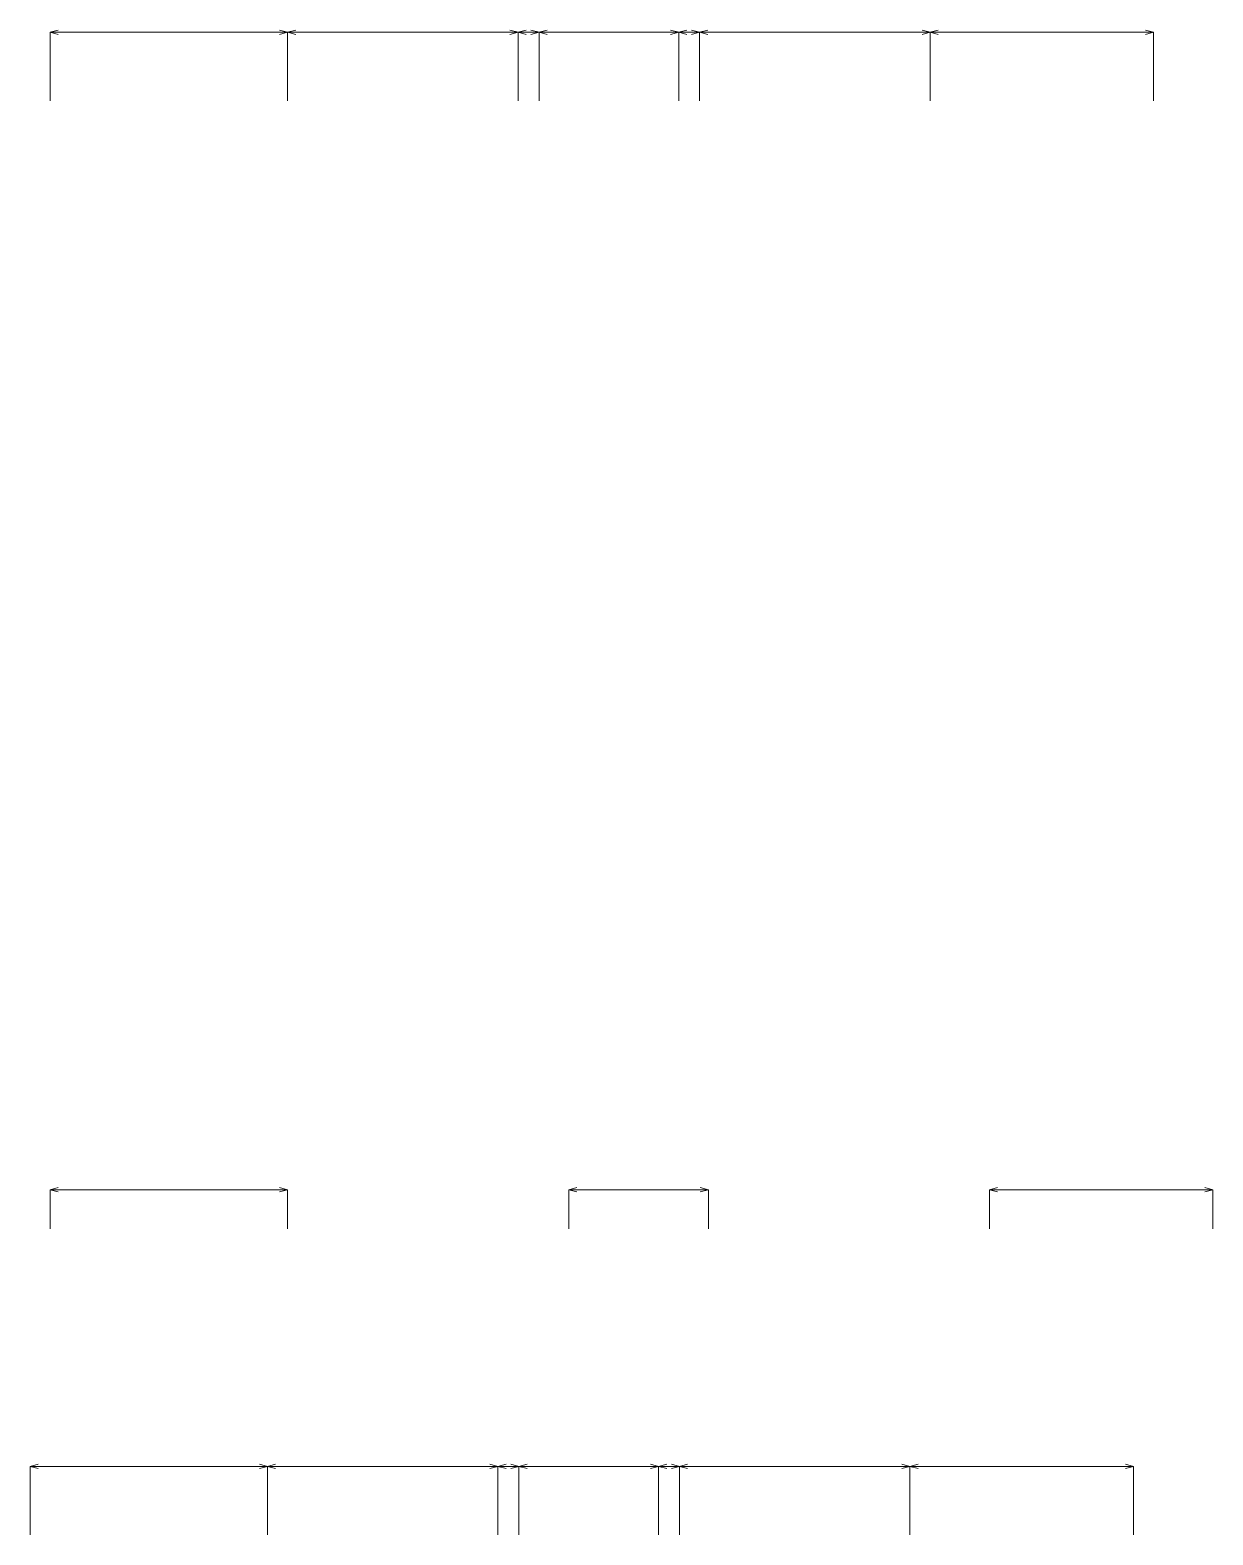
# Model space of a CAD drawing. Units: millimetres at full size, sheet at 1:300. Extents: x -1911260 to 408766, y -45196 to 976532.
# Drawn here: x -80760 to 3928, y 643761 to 751509 of the extents above; entities that cross this region are included whole.
import ezdxf

# ---------------------------------------------------------------- set-up
doc = ezdxf.new("R2010")
doc.units = ezdxf.units.MM
doc.header["$LTSCALE"] = 300
doc.layers.add('0-3_ハッチ補助', color=4, linetype='Continuous', lineweight=5)

msp = doc.modelspace()

# ---------------------------------------------------------------- linework, layer by layer
at = {"layer": '0-3_ハッチ補助'}
for p, q in [((-79320, 751353.4), (-78740.4, 751508.7)), ((-79320, 751353.4), (-62320, 751353.4)), ((-79320, 751353.4), (-78740.4, 751198.1)), ((-79320, 751353.4), (-79320, 746451.2)), ((-62320, 751353.4), (-62899.5, 751508.7)), ((-62320, 751353.4), (-62899.5, 751198.1)), ((-62320, 751353.4), (-61740.4, 751508.7)), ((-62320, 751353.4), (-62320, 746451.2)), ((-62320, 751353.4), (-45820, 751353.4)), ((-62320, 751353.4), (-61740.4, 751198.1)), ((-45820, 751353.4), (-46399.5, 751508.7)), ((-45820, 751353.4), (-46399.5, 751198.1)), ((-45820, 751353.4), (-45240.4, 751508.7)), ((-45820, 751353.4), (-45820, 746451.2)), ((-45820, 751353.4), (-44320, 751353.4)), ((-45820, 751353.4), (-45240.4, 751198.1)), ((-44320, 751353.4), (-44899.5, 751508.7)), ((-44320, 751353.4), (-44899.5, 751198.1)), ((-44320, 751353.4), (-43740.4, 751508.7)), ((-44320, 751353.4), (-44320, 746451.2)), ((-44320, 751353.4), (-34320, 751353.4)), ((-44320, 751353.4), (-43740.4, 751198.1)), ((-34320, 751353.4), (-34899.5, 751508.7)), ((-34320, 751353.4), (-34899.5, 751198.1)), ((-34320, 751353.4), (-33740.4, 751508.7)), ((-34320, 751353.4), (-34320, 746451.2)), ((-34320, 751353.4), (-32820, 751353.4)), ((-34320, 751353.4), (-33740.4, 751198.1)), ((-32820, 751353.4), (-33399.5, 751508.7)), ((-32820, 751353.4), (-33399.5, 751198.1)), ((-32820, 751353.4), (-32240.4, 751508.7)), ((-32820, 751353.4), (-32820, 746451.2)), ((-32820, 751353.4), (-16320, 751353.4)), ((-32820, 751353.4), (-32240.4, 751198.1)), ((-16320, 751353.4), (-16899.5, 751508.7)), ((-16320, 751353.4), (-16899.5, 751198.1)), ((-16320, 751353.4), (-15740.4, 751508.7)), ((-16320, 751353.4), (-16320, 746451.2)), ((-16320, 751353.4), (-320, 751353.4)), ((-16320, 751353.4), (-15740.4, 751198.1)), ((-320, 751353.4), (-899.5, 751508.7)), ((-320, 751353.4), (-899.5, 751198.1)), ((-320, 751353.4), (-320, 746451.2)), ((-79320, 668471.6), (-78740.4, 668626.8)), ((-79320, 668471.6), (-62320, 668471.6)), ((-79320, 668471.6), (-78740.4, 668316.3)), ((-79320, 668471.6), (-79320, 665665.8)), ((-62320, 668471.6), (-62899.5, 668626.8)), ((-62320, 668471.6), (-62899.5, 668316.3)), ((-62320, 668471.6), (-62320, 665665.8)), ((-42196, 668471.6), (-41616.4, 668626.8)), ((-42196, 668471.6), (-32196, 668471.6)), ((-42196, 668471.6), (-41616.4, 668316.3)), ((-42196, 668471.6), (-42196, 665665.8)), ((-32196, 668471.6), (-32775.5, 668626.8)), ((-32196, 668471.6), (-32775.5, 668316.3)), ((-32196, 668471.6), (-32196, 665665.8)), ((-12072, 668471.6), (-11492.4, 668626.8)), ((3928, 668471.6), (-12072, 668471.6)), ((-12072, 668471.6), (-11492.4, 668316.3)), ((-12072, 668471.6), (-12072, 665665.8)), ((3928, 668471.6), (3348.5, 668626.8)), ((3928, 668471.6), (3348.5, 668316.3)), ((3928, 668471.6), (3928, 665665.8)), ((-80759.5, 648663.3), (-80180, 648818.6)), ((-80759.5, 648663.3), (-63759.5, 648663.3)), ((-80759.5, 648663.3), (-80180, 648508)), ((-80759.5, 648663.3), (-80759.5, 643761)), ((-63759.5, 648663.3), (-64339.1, 648818.6)), ((-63759.5, 648663.3), (-64339.1, 648508)), ((-63759.5, 648663.3), (-63180, 648818.6)), ((-63759.5, 648663.3), (-63759.5, 643761)), ((-63759.5, 648663.3), (-47259.5, 648663.3)), ((-63759.5, 648663.3), (-63180, 648508)), ((-47259.5, 648663.3), (-47839.1, 648818.6)), ((-47259.5, 648663.3), (-47839.1, 648508)), ((-47259.5, 648663.3), (-46680, 648818.6)), ((-47259.5, 648663.3), (-47259.5, 643761)), ((-47259.5, 648663.3), (-45759.5, 648663.3)), ((-47259.5, 648663.3), (-46680, 648508)), ((-45759.5, 648663.3), (-46339.1, 648818.6)), ((-45759.5, 648663.3), (-46339.1, 648508)), ((-45759.5, 648663.3), (-45180, 648818.6)), ((-45759.5, 648663.3), (-45759.5, 643761)), ((-45759.5, 648663.3), (-35759.5, 648663.3)), ((-45759.5, 648663.3), (-45180, 648508)), ((-35759.5, 648663.3), (-36339.1, 648818.6)), ((-35759.5, 648663.3), (-36339.1, 648508)), ((-35759.5, 648663.3), (-35180, 648818.6)), ((-35759.5, 648663.3), (-35759.5, 643761)), ((-35759.5, 648663.3), (-34259.5, 648663.3)), ((-35759.5, 648663.3), (-35180, 648508)), ((-34259.5, 648663.3), (-34839.1, 648818.6)), ((-34259.5, 648663.3), (-34839.1, 648508)), ((-34259.5, 648663.3), (-33680, 648818.6)), ((-34259.5, 648663.3), (-34259.5, 643761)), ((-34259.5, 648663.3), (-17759.5, 648663.3)), ((-34259.5, 648663.3), (-33680, 648508)), ((-17759.5, 648663.3), (-18339.1, 648818.6)), ((-17759.5, 648663.3), (-18339.1, 648508)), ((-17759.5, 648663.3), (-17180, 648818.6)), ((-17759.5, 648663.3), (-17759.5, 643761)), ((-17759.5, 648663.3), (-1759.5, 648663.3)), ((-17759.5, 648663.3), (-17180, 648508)), ((-1759.5, 648663.3), (-2339.1, 648818.6)), ((-1759.5, 648663.3), (-2339.1, 648508)), ((-1759.5, 648663.3), (-1759.5, 643761))]:
    msp.add_line(p, q, dxfattribs=at)

doc.saveas('drawing.dxf')
